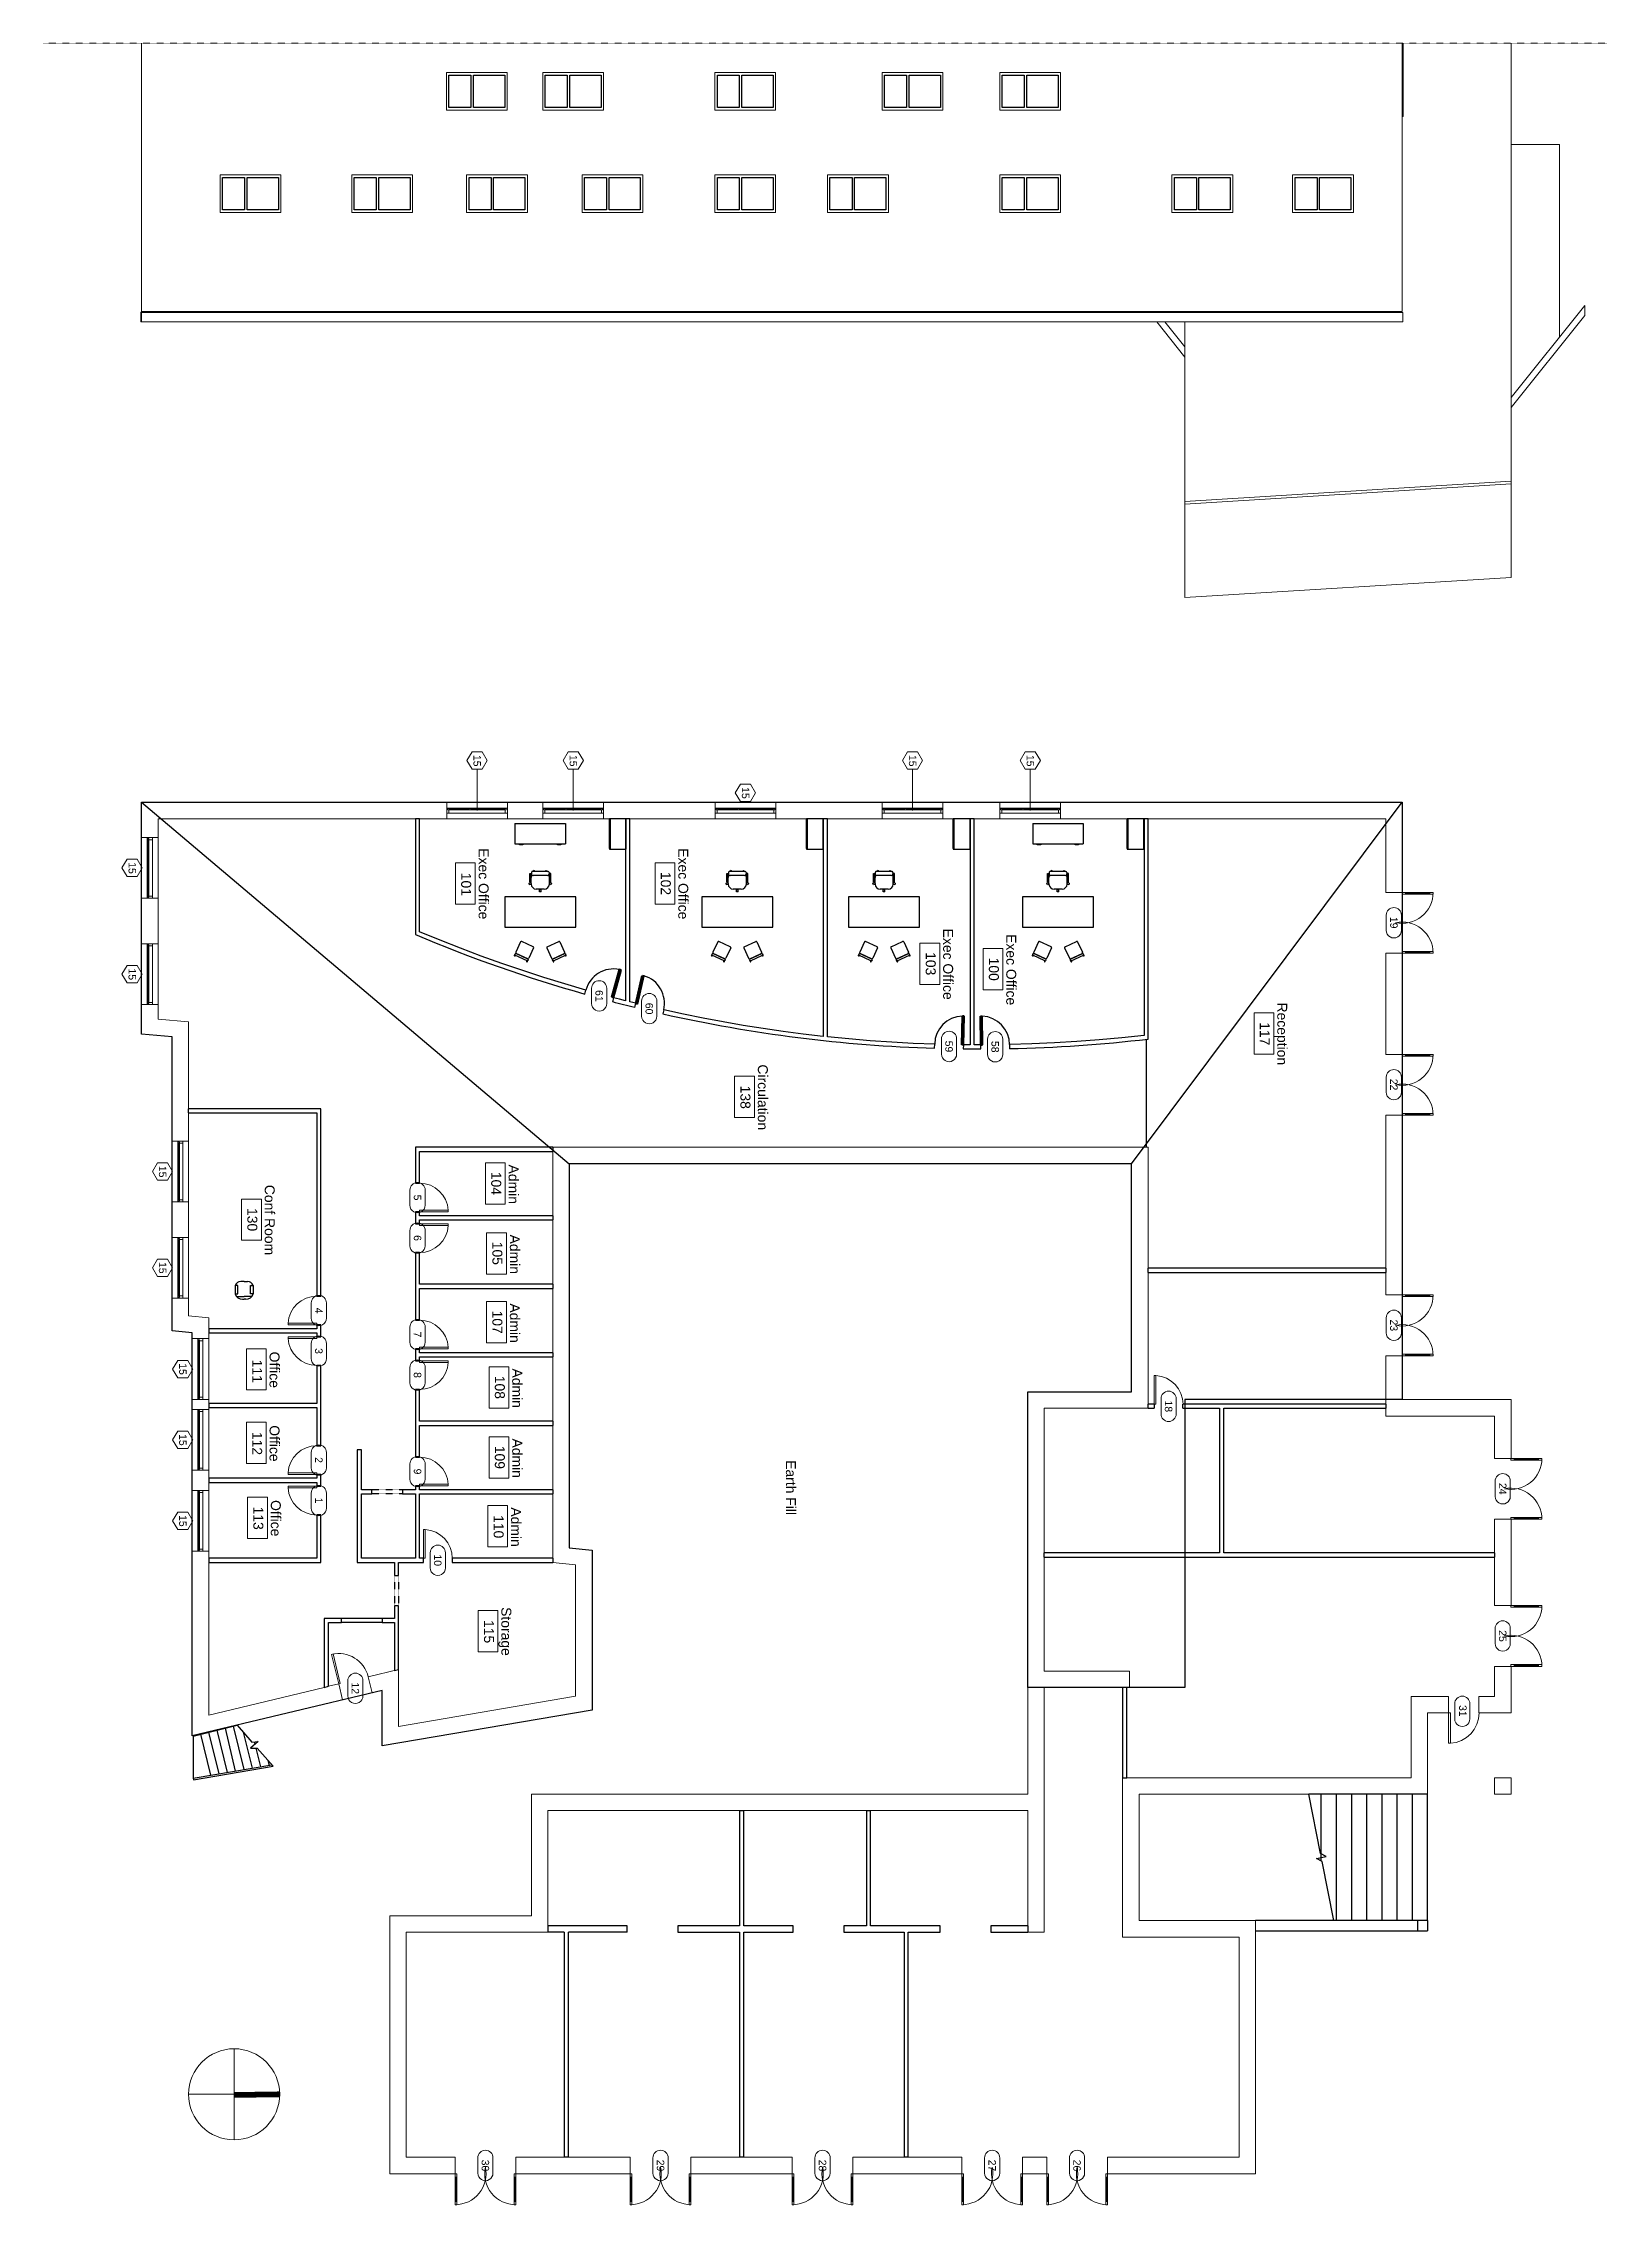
# Model space of a CAD drawing. Header units: inches. Extents: x -4858 to 2593, y -3513 to 2619.
# Drawn here: x -1656 to 197, y 56 to 2619 of the extents above; entities that cross this region are included whole.
import ezdxf

# ---------------------------------------------------------------- set-up
doc = ezdxf.new("R2010")
doc.units = ezdxf.units.IN
doc.header["$MEASUREMENT"] = 0
doc.linetypes.add('Dash 1_16_', pattern=[0.125, 0.0625, -0.0625])
doc.linetypes.add('Overhead', pattern=[0.15625, 0.09375, -0.0625])
for name, color, linetype, lineweight in [('A-AREA', 32, 'Continuous', 30), ('A-AREA-IDEN', 2, 'Continuous', 9), ('A-DOOR', 31, 'Continuous', 30), ('A-DOOR-FRAM', 31, 'Continuous', 13), ('A-DOOR-GLAZ', 31, 'Continuous', 50), ('A-DOOR-IDEN', 31, 'Continuous', 9), ('A-FLOR-HRAL', 11, 'Continuous', 9), ('A-GENM', 13, 'Continuous', 30), ('A-GLAZ', 151, 'Continuous', 30), ('A-GLAZ-IDEN', 152, 'Continuous', 9), ('A-ROOF', 132, 'Continuous', 13), ('A-ROOF-OTLN', 132, 'Continuous', 9), ('A-WALL', 113, 'Continuous', 13), ('C-NORTH', 7, 'Continuous', 13), ('C-TOPO', 7, 'Dash 1_16_', 9), ('I-FURN', 30, 'Continuous', 30), ('I-WALL', 2, 'Continuous', 30), ('L-SITE-WALL', 31, 'Continuous', 30), ('S-STRS', 31, 'Continuous', 30), ('S-STRS-MBND', 31, 'Continuous', 30)]:
    doc.layers.add(name, color=color, linetype=linetype, lineweight=lineweight)
doc.styles.add('Arial_1', font='Arial.ttf', dxfattribs={"height": 8.851796})
doc.styles.add('Arial_2', font='Arial.ttf', dxfattribs={"height": 11.802395})

msp = doc.modelspace()

# ---------------------------------------------------------------- texts
at = {"layer": 'A-AREA-IDEN', "style": 'Arial_2'}
for s, height, p in [('Exec Office', 11.802, (-1139.7, 1664.7)), ('Exec Office', 11.802, (-903.1, 1664.7)), ('101', 11.8, (-1160.4, 1635.7)), ('102', 11.8, (-923.8, 1636.7)), ('Exec Office', 11.802, (-589.2, 1569.4)), ('103', 11.8, (-609.8, 1541.6)), ('Exec Office', 11.802, (-514.4, 1562.9)), ('100', 11.8, (-535, 1535.1)), ('Admin', 11.8, (-1104.2, 1289.7)), ('104', 11.8, (-1124.8, 1281.1)), ('Admin', 11.8, (-1102.7, 1206.7)), ('105', 11.8, (-1123.4, 1198.2)), ('107', 11.8, (-1123.4, 1116.6)), ('Admin', 11.8, (-1102.7, 1125.1)), ('111', 11.8, (-1408.1, 1058.4)), ('Office', 11.8, (-1387.5, 1067.9)), ('108', 11.8, (-1120.5, 1039.3)), ('Admin', 11.8, (-1099.9, 1047.9)), ('Office', 11.8, (-1387.5, 980.6)), ('112', 11.8, (-1408.1, 972.8)), ('109', 11.8, (-1120.5, 956.3)), ('Admin', 11.8, (-1099.9, 964.9)), ('113', 11.8, (-1406.7, 884.2)), ('Office', 11.8, (-1386, 891.9)), ('110', 11.8, (-1121.9, 874.1)), ('Admin', 11.8, (-1101.3, 883.3)), ('115', 11.8, (-1133.4, 749.7)), ('Storage', 11.8, (-1112.8, 765))]:
    msp.add_text(s, height=height, rotation=270, dxfattribs=at).set_placement(p)
at = {"layer": 'A-AREA-IDEN', "insert": (-763.7, 906.7), "char_height": 11.8, "width": 92.592, "attachment_point": 2, "rotation": 270, "line_spacing_factor": 0.938532, "style": 'Arial_2', "bg_fill": 3, "box_fill_scale": 1.25, "bg_fill_color": 0, "bg_fill_transparency": 0}
msp.add_mtext('Earth Fill', dxfattribs=at)
at = {"layer": 'A-DOOR-IDEN', "char_height": 8.85, "attachment_point": 2, "rotation": 270, "line_spacing_factor": 0.938532, "style": 'Arial_1'}
for s, insert, width in [('19', (-50.6, 1576.5), 16.416), ('61', (-992.4, 1489.7), 16.416), ('60', (-933.1, 1474.6), 16.416), ('59', (-577.8, 1429.7), 16.416), ('58', (-523.1, 1429.4), 16.416), ('22', (-50.6, 1384.5), 16.416), ('5', (-1207.7, 1250.6), 8.208), ('6', (-1207.7, 1202.6), 8.208), ('4', (-1324.7, 1116.6), 8.208), ('23', (-50.6, 1099.1), 16.416), ('7', (-1207.7, 1088.2), 8.208), ('3', (-1324.7, 1068.6), 8.208), ('8', (-1207.7, 1040.2), 8.208), ('18', (-317.6, 1003.1), 16.416), ('2', (-1324.7, 939.4), 8.208), ('9', (-1207.7, 925.8), 8.208), ('24', (78.4, 905.4), 16.416), ('1', (-1324.7, 891.4), 8.208), ('10', (-1183.7, 820.6), 16.416), ('25', (78.4, 730.8), 16.416), ('12', (-1281.4, 668.8), 16.416), ('31', (31.2, 642), 16.416), ('30', (-1127.3, 103), 16.416), ('29', (-919.7, 103), 16.416), ('28', (-727.7, 103), 16.416), ('27', (-526.7, 103), 16.416), ('26', (-426.1, 103), 16.416)]:
    msp.add_mtext(s, dxfattribs=dict(at, insert=insert, width=width))
at = {"layer": 'A-GLAZ-IDEN', "char_height": 8.85, "width": 16.416, "attachment_point": 2, "rotation": 270, "line_spacing_factor": 0.938532, "style": 'Arial_1'}
for insert in [(-1137, 1768.5), (-1023, 1768.5), (-620.9, 1768.5), (-481.4, 1768.5), (-818.9, 1730.3), (-1545.8, 1641.3), (-1545.8, 1515.3), (-1509.8, 1281.3), (-1509.8, 1167.3), (-1485.8, 1047.3), (-1485.8, 963.3), (-1485.8, 867.3)]:
    msp.add_mtext('15', dxfattribs=dict(at, insert=insert))

# ---------------------------------------------------------------- blocks, each defined once
blk = doc.blocks.new('Single-Flush - 34_ x 80_-100133-Level 1 New')
at = {"layer": 'A-DOOR', "lineweight": 20}
for p, q in [((15, 2.4), (15, 36.4)), ((17, 36.4), (15, 36.4)), ((17, 2.4), (17, 36.4)), ((17, 2.4), (15, 2.4))]:
    blk.add_line(p, q, dxfattribs=at)
at = {"layer": 'A-DOOR', "lineweight": 9}
blk.add_arc((17, 2.4), 34.1, 93.3657, 180, dxfattribs=at)
blk = doc.blocks.new('Single-Flush - 34_ x 80_-100157-Level 1 New')
at = {"layer": 'A-DOOR', "lineweight": 20}
for p, q in [((15, -2.4), (15, -36.4)), ((17, -2.4), (15, -2.4)), ((17, -2.4), (17, -36.4)), ((17, -36.4), (15, -36.4))]:
    blk.add_line(p, q, dxfattribs=at)
at = {"layer": 'A-DOOR', "lineweight": 9}
blk.add_arc((17, -2.4), 34.1, 180, 266.6343, dxfattribs=at)
blk = doc.blocks.new('Single-Flush Vision - 36_ x 80_-103365-Level 1 New')
at = {"layer": 'A-DOOR', "lineweight": 9}
for p, q in [((16, -9.75), (16, -45.75)), ((18, -9.75), (16, -9.75)), ((18, -9.75), (18, -45.75)), ((18, -45.75), (16, -45.75))]:
    blk.add_line(p, q, dxfattribs=at)
blk.add_arc((18, -9.75), 36, 180, 270, dxfattribs=at)
blk = doc.blocks.new('Opening-Arched - 36_ x 84_-103394-Level 1 New')
at = {"layer": 'A-GENM', "linetype": 'Overhead'}
for p, q in [((-18.3, 2.4), (17.7, 2.4)), ((-18.3, -2.4), (17.7, -2.4))]:
    blk.add_line(p, q, dxfattribs=at)
blk = doc.blocks.new('Double-Glass 1 - 72_ x 84_-106700-Level 1 New')
at = {"layer": 'A-DOOR', "lineweight": 20}
for p, q in [((-36, 42.6), (-36, 46.6)), ((-36, 46.6), (-34, 46.6)), ((-36, 42.6), (-34, 42.6)), ((-34, 42.6), (-34, 46.6)), ((34, 42.6), (34, 46.6)), ((36, 46.6), (34, 46.6)), ((34, 42.6), (36, 42.6)), ((36, 42.6), (36, 46.6)), ((-36, 13.8), (-34, 13.8)), ((-36, 9.8), (-36, 13.8)), ((-36, 9.8), (-34, 9.8)), ((-34, 9.8), (-34, 13.8)), ((36, 13.8), (34, 13.8)), ((34, 9.8), (34, 13.8)), ((36, 9.8), (34, 9.8)), ((36, 9.8), (36, 13.8))]:
    blk.add_line(p, q, dxfattribs=at)
at = {"layer": 'A-DOOR', "lineweight": 9}
for p, q in [((-36, 13.8), (-36, 42.6)), ((-34, 13.8), (-34, 42.6)), ((34, 13.8), (34, 42.6)), ((36, 13.8), (36, 42.6))]:
    blk.add_line(p, q, dxfattribs=at)
for centre, start, end in [((-36, 9.8), 347.9595, 90.0327), ((36, 9.8), 89.9942, 192.0461)]:
    blk.add_arc(centre, 36.8, start, end, dxfattribs=at)
at = {"layer": 'A-DOOR-GLAZ'}
for p, q in [((-35, 42.6), (-35, 13.8)), ((35, 13.8), (35, 42.6))]:
    blk.add_line(p, q, dxfattribs=at)
blk = doc.blocks.new('Golden Proportion - Wood 6_w-135343-Level 1 New')
at = {"layer": 'A-GLAZ', "lineweight": 20}
for p, q in [((-34.8, 3), (-36, 3)), ((-34.8, 1), (-34.8, 3)), ((-32.8, 2.5), (-34.8, 2.5)), ((-34.8, 2.5), (-34.8, 1)), ((-34.8, 1), (-32.8, 1)), ((-33.5, 1), (-34.8, 1)), ((-33.5, -3), (-33.5, 1)), ((-32.8, 1), (-32.8, 2.5)), ((-7.5, 2.5), (-9.5, 2.5)), ((-9.5, 2.5), (-9.5, 1)), ((-9.5, 1), (-7.5, 1)), ((-7.5, 1), (-7.5, 2.5)), ((34.7, 2.5), (32.7, 2.5)), ((32.7, 2.5), (32.7, 1)), ((32.7, 1), (34.7, 1)), ((34.7, 1), (33.5, 1)), ((33.5, 1), (33.5, -3)), ((34.7, 3), (34.7, 1)), ((36, 3), (34.7, 3)), ((34.7, 1), (34.7, 2.5)), ((-36, -3), (-33.5, -3)), ((33.5, -3), (36, -3))]:
    blk.add_line(p, q, dxfattribs=at)
at = {"layer": 'A-GLAZ', "lineweight": 9}
for p, q in [((34.7, 3), (-34.8, 3)), ((-32.8, 2.5), (-9.5, 2.5)), ((-9.5, 1), (-32.8, 1)), ((-7.5, 2.5), (32.7, 2.5)), ((32.7, 1), (-7.5, 1)), ((-33.5, -3), (33.5, -3))]:
    blk.add_line(p, q, dxfattribs=at)
at = {"layer": 'A-GLAZ', "lineweight": 30}
for p, q in [((-9.5, 2), (-32.8, 2)), ((-32.8, 2), (-32.8, 1.5)), ((-32.8, 1.5), (-9.5, 1.5)), ((-9.5, 1.5), (-9.5, 2)), ((32.7, 2), (-7.5, 2)), ((-7.5, 2), (-7.5, 1.5)), ((-7.5, 1.5), (32.7, 1.5)), ((32.7, 1.5), (32.7, 2))]:
    blk.add_line(p, q, dxfattribs=at)
blk = doc.blocks.new('Single-Flush - 34_ x 80_-V1-Level 1 New')
at = {"layer": 'A-DOOR', "color": 10, "lineweight": 50}
for p, q in [((15, -2.4), (15, -36.4)), ((17, -2.4), (15, -2.4)), ((17, -2.4), (17, -36.4)), ((17, -36.4), (15, -36.4))]:
    blk.add_line(p, q, dxfattribs=at)
at = {"layer": 'A-DOOR', "color": 50, "lineweight": 30}
blk.add_arc((17, -2.4), 34.1, 180, 266.6343, dxfattribs=at)
blk = doc.blocks.new('Single-Flush - 34_ x 80_-V2-Level 1 New')
at = {"layer": 'A-DOOR', "color": 10, "lineweight": 50}
for p, q in [((15, 2.4), (15, 36.4)), ((17, 36.4), (15, 36.4)), ((17, 2.4), (17, 36.4)), ((17, 2.4), (15, 2.4))]:
    blk.add_line(p, q, dxfattribs=at)
at = {"layer": 'A-DOOR', "color": 50, "lineweight": 30}
blk.add_arc((17, 2.4), 34.1, 93.3657, 180, dxfattribs=at)
blk = doc.blocks.new('Desk-Executive - Desk-Executive-124460-Level 1 New')
at = {"layer": 'I-FURN', "color": 50}
for p, q in [((-37.1, 18), (-37.1, -18)), ((46.9, 18), (-37.1, 18)), ((46.9, -18), (46.9, 18)), ((-37.1, -18), (46.9, -18))]:
    blk.add_line(p, q, dxfattribs=at)
blk = doc.blocks.new('Chair-Executive - Chair-Executive-124059-Level 1 New')
at = {"layer": 'I-FURN', "color": 50}
for p, q in [((-7.7, 4), (-7.1, 5.9)), ((-7.7, 4), (-5.6, 3.3)), ((-7.1, 5.9), (-5.2, 5.1)), ((-6.9, 2.7), (-6.9, -7.3)), ((-6.9, 2.7), (-5.7, 2.7)), ((-5.7, 2.7), (-5.7, -7.3)), ((-5.6, 3.3), (-5.2, 4.1)), ((-5.2, 5.1), (-5.2, -2.6)), ((0.8, 11.1), (10.3, 11.1)), ((4.6, 14.4), (4.6, 12.1)), ((4.6, 14.4), (6.6, 14.4)), ((4.6, 12.1), (6.6, 12.1)), ((5.3, 12.1), (5.3, 11.1)), ((5.3, 12.1), (5.8, 12.1)), ((5.3, 11.1), (5.8, 11.1)), ((5.8, 12.1), (5.8, 11.1)), ((6.6, 14.4), (6.6, 12.1)), ((16.3, 5.3), (18.2, 5.9)), ((16.3, 5.1), (16.3, -2.6)), ((16.7, 3.3), (16.3, 4.5)), ((18.8, 4), (16.7, 3.3)), ((16.8, 2.7), (16.8, -7.3)), ((18.1, 2.7), (16.8, 2.7)), ((18.1, 2.7), (18.1, -7.3)), ((18.2, 5.9), (18.8, 4)), ((-6.9, -7.3), (-5.7, -7.3)), ((-4.9, -8.7), (-4.9, -7)), ((-3.9, -9.7), (15, -9.7)), ((-1.6, -10.9), (-3.3, -9.7)), ((-2.9, -5), (14, -5)), ((-0.8, -9.7), (-1.6, -10.9)), ((11.9, -9.7), (12.7, -10.9)), ((12.7, -10.9), (14.3, -9.7)), ((16, -8.7), (16, -7)), ((18.1, -7.3), (16.8, -7.3))]:
    blk.add_line(p, q, dxfattribs=at)
for centre, radius, start, end in [((0.8, 5.1), 6, 90, 180), ((10.3, 5.1), 6, 0, 90), ((1.8, -2.6), 7, 180, 206.1658), ((-2.9, -7), 2, 90, 180), ((-3.9, -8.7), 0.993, 180, 270), ((14, -7), 2, 0, 90), ((15, -8.7), 0.993, 270, 0), ((9.3, -2.6), 7, 333.8316, 0)]:
    blk.add_arc(centre, radius, start, end, dxfattribs=at)
blk = doc.blocks.new('Chair-Breuer - Chair-Breuer-124905-Level 1 New')
at = {"layer": 'I-FURN', "color": 50}
for p, q in [((-8.5, 8.5), (-8.5, -5)), ((-7.5, 9.5), (7.5, 9.5)), ((8.5, 8.5), (8.5, -5)), ((-8.5, -6.9), (-8.5, -8.2)), ((-8, -6.4), (8, -6.4)), ((-8, -8.7), (8, -8.7)), ((-7.5, -6), (7.5, -6)), ((8.5, -6.9), (8.5, -8.2))]:
    blk.add_line(p, q, dxfattribs=at)
for centre, radius, start, end in [((-7.5, 8.5), 1, 90, 180), ((7.5, 8.5), 1, 0, 90), ((-8, -9.1), 0.593, 360, 180), ((-8, -9.1), 0.593, 180, 360), ((-7.5, -5), 1, 180, 270), ((-8, -6.9), 0.5, 90, 180), ((-8, -8.2), 0.5, 180, 270), ((8, -9.1), 0.593, 360, 180), ((8, -9.1), 0.593, 180, 360), ((7.5, -5), 1, 270, 360), ((8, -6.9), 0.5, 0, 90), ((8, -8.2), 0.5, 270, 0)]:
    blk.add_arc(centre, radius, start, end, dxfattribs=at)
blk = doc.blocks.new('Chair-Breuer - Chair-Breuer-125046-Level 1 New')
at = {"layer": 'I-FURN', "color": 50}
for p, q in [((-8.5, 6.9), (-8.5, 8.2)), ((-8.5, -8.5), (-8.5, 5)), ((-8, 8.7), (8, 8.7)), ((-8, 6.4), (8, 6.4)), ((-7.5, 6), (7.5, 6)), ((8.5, 6.9), (8.5, 8.2)), ((8.5, -8.5), (8.5, 5)), ((-7.5, -9.5), (7.5, -9.5))]:
    blk.add_line(p, q, dxfattribs=at)
for centre, radius, start, end in [((-8, 9.1), 0.593, 0, 180), ((-8, 9.1), 0.593, 180, 0), ((-8, 8.2), 0.5, 90, 180), ((-8, 6.9), 0.5, 180, 270), ((-7.5, 5), 1, 90, 180), ((8, 9.1), 0.593, 0, 180), ((8, 9.1), 0.593, 180, 0), ((7.5, 5), 1, 0, 90), ((8, 8.2), 0.5, 360, 90), ((8, 6.9), 0.5, 270, 360), ((-7.5, -8.5), 1, 180, 270), ((7.5, -8.5), 1, 270, 360)]:
    blk.add_arc(centre, radius, start, end, dxfattribs=at)
blk = doc.blocks.new('Cabinet File - Lateral 4 Drawer - 36_ x 20_ x 48_-125858-Level 1 New')
at = {"layer": 'I-FURN', "color": 50}
for p, q in [((-25.1, -26.8), (-25.1, -46.8)), ((10.9, -26.8), (-25.1, -26.8)), ((-25.1, -46.8), (10.9, -46.8)), ((-24.3, -46), (10.2, -46)), ((-24.3, -46.8), (-24.3, -46)), ((10.2, -46.8), (-24.3, -46.8)), ((10.2, -46), (10.2, -46.8)), ((10.9, -46.8), (10.9, -26.8))]:
    blk.add_line(p, q, dxfattribs=at)
blk = doc.blocks.new('Credenza - 60_ x 24_-125565-Level 1 New')
at = {"layer": 'I-FURN', "color": 50}
for p, q in [((-27.7, 12.2), (-27.7, -11.8)), ((-27.7, 12.2), (32.3, 12.2)), ((32.3, 12.2), (32.3, -11.8)), ((-27.7, -11.8), (32.3, -11.8)), ((-22.2, -12.1), (-21.9, -12.1)), ((-22.2, -13.1), (-22.2, -12.1)), ((-18.2, -13.1), (-22.2, -13.1)), ((-21.9, -12.1), (-21.9, -12.8)), ((-21.9, -12.8), (-18.4, -12.8)), ((-18.4, -12.1), (-18.2, -12.1)), ((-18.4, -12.8), (-18.4, -12.1)), ((-18.2, -12.1), (-18.2, -13.1)), ((22.8, -12.1), (23.1, -12.1)), ((22.8, -13.1), (22.8, -12.1)), ((26.8, -13.1), (22.8, -13.1)), ((23.1, -12.1), (23.1, -12.8)), ((23.1, -12.8), (26.6, -12.8)), ((26.6, -12.1), (26.8, -12.1)), ((26.6, -12.8), (26.6, -12.1)), ((26.8, -12.1), (26.8, -13.1))]:
    blk.add_line(p, q, dxfattribs=at)
blk = doc.blocks.new('OfficeChair - OfficeChair-132399-Level 1 New')
at = {"layer": 'I-FURN', "color": 50}
for p, q in [((-10.6, -5.7), (-10.6, 4.3)), ((-10.6, 4.3), (-7.5, 4.3)), ((-9, 7.3), (0, 7.3)), ((-7.5, 4.3), (-7.5, -5.9)), ((-2, 10.6), (0, 10.6)), ((2, 10.6), (0, 10.6)), ((9, 7.3), (0, 7.3)), ((10.6, 4.3), (7.5, 4.3)), ((7.5, 4.3), (7.5, -5.9)), ((10.6, -5.7), (10.6, 4.3)), ((-7.5, -5.9), (-10.6, -5.9)), ((0, -10.4), (-4, -10.4)), ((0, -10.4), (4, -10.4)), ((7.5, -5.9), (10.6, -5.9))]:
    blk.add_line(p, q, dxfattribs=at)
for centre, radius, start, end in [((-2, 1.6), 9, 90, 162.9101), ((2, 1.6), 9, 17.0899, 90), ((-4, -3.4), 7, 199.3988, 270), ((4, -3.4), 7, 270, 340.6012)]:
    blk.add_arc(centre, radius, start, end, dxfattribs=at)
blk = doc.blocks.new('Golden Proportion - Wood 6_w-V3-Level 1 New')
at = {"layer": 'A-GLAZ', "lineweight": 20}
for p, q in [((-34.8, 3), (-36, 3)), ((-36, 3), (-36, -3)), ((-34.8, 1), (-34.8, 3)), ((-32.8, 2.5), (-34.8, 2.5)), ((-34.8, 2.5), (-34.8, 1)), ((-34.8, 1), (-32.8, 1)), ((-33.5, 1), (-34.8, 1)), ((-33.5, -3), (-33.5, 1)), ((-32.8, 1), (-32.8, 2.5)), ((-7.5, 2.5), (-9.5, 2.5)), ((-9.5, 2.5), (-9.5, 1)), ((-9.5, 1), (-7.5, 1)), ((-7.5, 1), (-7.5, 2.5)), ((34.7, 2.5), (32.7, 2.5)), ((32.7, 2.5), (32.7, 1)), ((32.7, 1), (34.7, 1)), ((34.7, 1), (33.5, 1)), ((33.5, 1), (33.5, -3)), ((34.7, 3), (34.7, 1)), ((36, 3), (34.7, 3)), ((34.7, 1), (34.7, 2.5)), ((36, -3), (36, 3)), ((-36, -3), (-33.5, -3)), ((33.5, -3), (36, -3))]:
    blk.add_line(p, q, dxfattribs=at)
at = {"layer": 'A-GLAZ', "lineweight": 9}
for p, q in [((34.7, 3), (-34.8, 3)), ((-32.8, 2.5), (-9.5, 2.5)), ((-9.5, 1), (-32.8, 1)), ((-7.5, 2.5), (32.7, 2.5)), ((32.7, 1), (-7.5, 1)), ((-33.5, -3), (33.5, -3))]:
    blk.add_line(p, q, dxfattribs=at)
at = {"layer": 'A-GLAZ', "lineweight": 30}
for p, q in [((-9.5, 2), (-32.8, 2)), ((-32.8, 2), (-32.8, 1.5)), ((-32.8, 1.5), (-9.5, 1.5)), ((-9.5, 1.5), (-9.5, 2)), ((32.7, 2), (-7.5, 2)), ((-7.5, 2), (-7.5, 1.5)), ((-7.5, 1.5), (32.7, 1.5)), ((32.7, 1.5), (32.7, 2))]:
    blk.add_line(p, q, dxfattribs=at)
blk = doc.blocks.new('Opening-Arched - 48_ x 84_-104209-Level 1 New')
at = {"layer": 'A-GENM', "color": 50, "lineweight": 30}
for p, q in [((-24.3, 2.4), (23.7, 2.4)), ((-24.3, -2.4), (23.7, -2.4))]:
    blk.add_line(p, q, dxfattribs=at)
blk = doc.blocks.new('Door Tag - Door Tag-41184-Level 1 New')
at = {"layer": 'A-DOOR-IDEN'}
for p, q in [((-0.09375, 0.09375), (0.09375, 0.09375)), ((-0.09375, -0.09375), (0.09375, -0.09375))]:
    blk.add_line(p, q, dxfattribs=at)
for centre, start, end in [((-0.09375, 0), 90, 270), ((0.09375, 0), 270, 90)]:
    blk.add_arc(centre, 0.09375, start, end, dxfattribs=at)
blk = doc.blocks.new('Window Tag - Window Tag-41068-Level 1 New')
at = {"layer": 'A-GLAZ-IDEN'}
for p, q in [((0, 0.125), (-0.107, 0.062)), ((-0.107, 0.062), (-0.107, -0.062)), ((0, 0.125), (0.107, 0.062)), ((0.107, 0.062), (0.107, -0.062)), ((-0.107, -0.062), (0, -0.125)), ((0, -0.125), (0.107, -0.062))]:
    blk.add_line(p, q, dxfattribs=at)
blk = doc.blocks.new('Town Hall Room Tag - Town Hall Room Tag-137634-Level 1 New')
at = {"layer": 'A-AREA-IDEN'}
for p, q in [((-0.282, -0.124), (-0.282, 0.12)), ((-0.282, 0.12), (0.228, 0.12)), ((0.228, 0.12), (0.228, -0.124)), ((0.228, -0.124), (-0.282, -0.124))]:
    blk.add_line(p, q, dxfattribs=at)
blk = doc.blocks.new('Double-Glass 1 - 72_ x 84_-106700-West')
at = {"layer": 'A-DOOR-FRAM', "color": 8}
for p in [(-673.9, 0), (-672.9, 87)]:
    blk.add_line(p, (-673.9, 87), dxfattribs=at)

# ---------------------------------------------------------------- linework, layer by layer
at = {"layer": 'A-AREA'}
for p, q in [((-1539.1, 1719.2), (-1032.3, 1290.7)), ((-348.7, 1438.2), (-348.7, 1310.2))]:
    msp.add_line(p, q, dxfattribs=at)
at = {"layer": 'A-AREA-IDEN'}
for p, q in [((-616.7, 1503.3), (-616.7, 1552.2)), ((-616.7, 1552.2), (-593.3, 1552.2)), ((-593.3, 1552.2), (-593.3, 1503.3)), ((-593.3, 1503.3), (-616.7, 1503.3)), ((-1131.7, 1242.8), (-1131.7, 1291.8)), ((-1131.7, 1291.8), (-1108.2, 1291.8)), ((-1108.2, 1291.8), (-1108.2, 1242.8)), ((-1420.7, 1199.9), (-1420.7, 1248.8)), ((-1420.7, 1248.8), (-1397.2, 1248.8)), ((-1397.2, 1248.8), (-1397.2, 1199.9)), ((-1108.2, 1242.8), (-1131.7, 1242.8)), ((-1130.3, 1159.8), (-1130.3, 1208.8)), ((-1130.3, 1208.8), (-1106.8, 1208.8)), ((-1106.8, 1208.8), (-1106.8, 1159.8)), ((-1397.2, 1199.9), (-1420.7, 1199.9)), ((-1106.8, 1159.8), (-1130.3, 1159.8)), ((-1130.3, 1078.3), (-1130.3, 1127.2)), ((-1130.3, 1127.2), (-1106.8, 1127.2)), ((-1106.8, 1127.2), (-1106.8, 1078.3)), ((-1106.8, 1078.3), (-1130.3, 1078.3)), ((-1415, 1022.5), (-1415, 1071.4)), ((-1415, 1071.4), (-1391.5, 1071.4)), ((-1391.5, 1071.4), (-1391.5, 1022.5)), ((-1127.4, 1001), (-1127.4, 1049.9)), ((-1127.4, 1049.9), (-1103.9, 1049.9)), ((-1103.9, 1049.9), (-1103.9, 1001)), ((-1391.5, 1022.5), (-1415, 1022.5)), ((-1103.9, 1001), (-1127.4, 1001)), ((-1415, 935.2), (-1415, 984.1)), ((-1415, 984.1), (-1391.5, 984.1)), ((-1391.5, 984.1), (-1391.5, 935.2)), ((-1127.4, 918), (-1127.4, 967)), ((-1127.4, 967), (-1103.9, 967)), ((-1103.9, 967), (-1103.9, 918)), ((-1391.5, 935.2), (-1415, 935.2)), ((-1103.9, 918), (-1127.4, 918)), ((-1413.6, 846.5), (-1413.6, 895.4)), ((-1413.6, 895.4), (-1390.1, 895.4)), ((-1390.1, 895.4), (-1390.1, 846.5)), ((-1128.8, 836.5), (-1128.8, 885.4)), ((-1128.8, 885.4), (-1105.4, 885.4)), ((-1105.4, 885.4), (-1105.4, 836.5)), ((-1390.1, 846.5), (-1413.6, 846.5)), ((-1105.4, 836.5), (-1128.8, 836.5)), ((-1140.3, 712), (-1140.3, 760.9)), ((-1140.3, 760.9), (-1116.8, 760.9)), ((-1116.8, 760.9), (-1116.8, 712)), ((-1116.8, 712), (-1140.3, 712))]:
    msp.add_line(p, q, dxfattribs=at)
at = {"layer": 'A-FLOR-HRAL'}
for p, q in [((-1478.2, 562.2), (-1384.8, 578.1)), ((-1477.8, 560.2), (-1383.2, 576.3)), ((-1384.8, 578.1), (-1383.2, 576.3)), ((-1478.2, 562.2), (-1477.8, 560.2))]:
    msp.add_line(p, q, dxfattribs=at)
at = {"layer": 'A-GLAZ'}
for points in [[(-1148.9, 2543), (-1174.9, 2543), (-1174.9, 2581.4), (-1148.9, 2581.4)], [(-1108.7, 2543), (-1145.9, 2543), (-1145.9, 2581.4), (-1108.7, 2581.4)], [(-1034.7, 2543), (-1060.7, 2543), (-1060.7, 2581.4), (-1034.7, 2581.4)], [(-994.6, 2543), (-1031.7, 2543), (-1031.7, 2581.4), (-994.6, 2581.4)], [(-830.8, 2543), (-856.8, 2543), (-856.8, 2581.4), (-830.8, 2581.4)], [(-790.7, 2543), (-827.8, 2543), (-827.8, 2581.4), (-790.7, 2581.4)], [(-632.6, 2543), (-658.6, 2543), (-658.6, 2581.4), (-632.6, 2581.4)], [(-592.5, 2543), (-629.6, 2543), (-629.6, 2581.4), (-592.5, 2581.4)], [(-493.1, 2543), (-519.1, 2543), (-519.1, 2581.4), (-493.1, 2581.4)], [(-453, 2543), (-490.1, 2543), (-490.1, 2581.4), (-453, 2581.4)], [(-1417.2, 2421.6), (-1443.3, 2421.6), (-1443.3, 2460), (-1417.2, 2460)], [(-1377.1, 2421.6), (-1414.2, 2421.6), (-1414.2, 2460), (-1377.1, 2460)], [(-1261.1, 2421.6), (-1287.1, 2421.6), (-1287.1, 2460), (-1261.1, 2460)], [(-1221, 2421.6), (-1258.1, 2421.6), (-1258.1, 2460), (-1221, 2460)], [(-1125, 2421.6), (-1151, 2421.6), (-1151, 2460), (-1125, 2460)], [(-1084.9, 2421.6), (-1122, 2421.6), (-1122, 2460), (-1084.9, 2460)], [(-988.2, 2421.6), (-1014.2, 2421.6), (-1014.2, 2460), (-988.2, 2460)], [(-948.1, 2421.6), (-985.2, 2421.6), (-985.2, 2460), (-948.1, 2460)], [(-830.8, 2421.6), (-856.8, 2421.6), (-856.8, 2460), (-830.8, 2460)], [(-790.7, 2421.6), (-827.8, 2421.6), (-827.8, 2460), (-790.7, 2460)], [(-697.2, 2421.6), (-723.3, 2421.6), (-723.3, 2460), (-697.2, 2460)], [(-657.1, 2421.6), (-694.2, 2421.6), (-694.2, 2460), (-657.1, 2460)], [(-493.1, 2421.6), (-519.1, 2421.6), (-519.1, 2460), (-493.1, 2460)], [(-453, 2421.6), (-490.1, 2421.6), (-490.1, 2460), (-453, 2460)], [(-289.1, 2421.6), (-315.1, 2421.6), (-315.1, 2460), (-289.1, 2460)], [(-249, 2421.6), (-286.1, 2421.6), (-286.1, 2460), (-249, 2460)], [(-146, 2421.6), (-172, 2421.6), (-172, 2460), (-146, 2460)], [(-105.9, 2421.6), (-143, 2421.6), (-143, 2460), (-105.9, 2460)]]:
    msp.add_lwpolyline(points, close=True, dxfattribs=at)
at = {"layer": 'A-GLAZ-IDEN'}
for p, q in [((-1141.6, 1709.4), (-1141.6, 1758.3)), ((-1027.6, 1709.4), (-1027.6, 1758.3)), ((-625.5, 1709.4), (-625.5, 1758.3)), ((-486, 1709.4), (-486, 1758.3))]:
    msp.add_line(p, q, dxfattribs=at)
at = {"layer": 'A-ROOF'}
for p, q in [((171.3, 2308.3), (83.9, 2199.1)), ((171.3, 2296.4), (171.3, 2308.3)), ((-335.9, 2288.7), (-302.8, 2247.1)), ((-302.8, 2259.1), (-326.3, 2288.7)), ((83.9, 2187.1), (171.3, 2296.4)), ((83.8, 2099.9), (-302.8, 2075.8)), ((-302.6, 2072.8), (84, 2096.9)), ((84, 1985.8), (-302.8, 1961.9))]:
    msp.add_line(p, q, dxfattribs=at)
at = {"layer": 'A-ROOF-OTLN'}
for p, q in [((-1539.1, 2300.2), (-1539.9, 2300.2)), ((-1539.9, 2300.2), (-1539.9, 2289)), ((-1539.9, 2289), (-1539.1, 2289)), ((-1539.1, 2300.4), (-1539.2, 2300.4)), ((-1539.2, 2300.4), (-1539.2, 2300.2)), ((-1539.1, 2300.4), (-1539.2, 2300.4)), ((-1539.1, 2300), (-44.5, 2300)), ((-44.5, 2288.7), (-1539.1, 2288.7)), ((-44.5, 2300), (-44.5, 2288.7))]:
    msp.add_line(p, q, dxfattribs=at)
at = {"layer": 'A-WALL'}
for p, q in [((-1539.1, 2288.7), (-1539.1, 2619.2)), ((-45.2, 2301.2), (-45.2, 2619.2)), ((83.8, 2619.2), (84, 1985.8)), ((83.8, 2499.1), (141.2, 2499.1)), ((141.2, 2499.1), (141.2, 2270.7)), ((-1539.1, 2301.2), (-45.2, 2301.2)), ((-302.8, 1961.9), (-302.8, 2288.7)), ((-45.2, 1719.2), (-1539.1, 1719.2)), ((-1539.1, 1719.2), (-1539.1, 1444.3)), ((-1177.6, 1699.7), (-1177.6, 1719.2)), ((-1105.6, 1719.2), (-1105.6, 1699.7)), ((-1063.6, 1699.7), (-1063.6, 1719.2)), ((-991.6, 1719.2), (-991.6, 1699.7)), ((-859.5, 1699.7), (-859.5, 1719.2)), ((-787.5, 1719.2), (-787.5, 1699.7)), ((-661.5, 1699.7), (-661.5, 1719.2)), ((-589.5, 1719.2), (-589.5, 1699.7)), ((-522, 1699.7), (-522, 1719.2)), ((-450, 1719.2), (-450, 1699.7)), ((-45.2, 1612.4), (-45.2, 1719.2)), ((-1519.6, 1462.2), (-1519.6, 1699.7)), ((-1519.6, 1699.7), (-64.7, 1699.7)), ((-64.7, 1699.7), (-64.7, 1612.4)), ((-1539.1, 1677.4), (-1519.6, 1677.4)), ((-1519.6, 1605.4), (-1539.1, 1605.4)), ((-64.7, 1612.4), (-45.2, 1612.4)), ((-1539.1, 1551.4), (-1519.6, 1551.4)), ((-45.2, 1540.4), (-64.7, 1540.4)), ((-64.7, 1540.4), (-64.7, 1420.4)), ((-45.2, 1420.4), (-45.2, 1540.4)), ((-1519.6, 1479.4), (-1539.1, 1479.4)), ((-1483.6, 1459), (-1519.6, 1462.2)), ((-1539.1, 1444.3), (-1503.1, 1441.1)), ((-1503.1, 1441.1), (-1503.1, 1092.4)), ((-1483.6, 1110.2), (-1483.6, 1459)), ((-64.7, 1420.4), (-45.2, 1420.4)), ((-45.2, 1348.4), (-64.7, 1348.4)), ((-64.7, 1348.4), (-64.7, 1135.1)), ((-45.2, 1135.1), (-45.2, 1348.4)), ((-1503.1, 1317.4), (-1483.6, 1317.4)), ((-1051.8, 1310.2), (-1051.8, 818.1)), ((-346.3, 1310.2), (-1051.8, 1310.2)), ((-346.3, 1000.7), (-346.3, 1310.2)), ((-1032.3, 835.5), (-1032.3, 1290.7)), ((-1032.3, 1290.7), (-365.8, 1290.7)), ((-365.8, 1290.7), (-365.8, 1020.2)), ((-1483.6, 1245.4), (-1503.1, 1245.4)), ((-1503.1, 1203.4), (-1483.6, 1203.4)), ((-1483.6, 1131.4), (-1503.1, 1131.4)), ((-64.7, 1135.1), (-45.2, 1135.1)), ((-1459.6, 1108.1), (-1483.6, 1110.2)), ((-1459.6, 637), (-1459.6, 1108.1)), ((-1503.1, 1092.4), (-1479.1, 1090.3)), ((-1479.1, 1090.3), (-1479.1, 612.3)), ((-1479.1, 1083.3), (-1459.6, 1083.3)), ((-45.2, 1063.1), (-64.7, 1063.1)), ((-64.7, 1063.1), (-64.7, 991.6)), ((-45.2, 1011.1), (-45.2, 1063.1)), ((-1459.6, 1011.3), (-1479.1, 1011.3)), ((-365.8, 1020.2), (-488.8, 1020.2)), ((-488.8, 1020.2), (-488.8, 543.3)), ((-469.3, 1000.7), (-346.3, 1000.7)), ((-469.3, 689.1), (-469.3, 1000.7)), ((83.8, 1011.1), (-45.2, 1011.1)), ((83.8, 941.3), (83.8, 1011.1)), ((-1479.1, 999.3), (-1459.6, 999.3)), ((-64.7, 991.6), (64.3, 991.6)), ((64.3, 991.6), (64.3, 941.3)), ((-1459.6, 927.3), (-1479.1, 927.3)), ((64.3, 941.3), (83.8, 941.3)), ((-1479.1, 903.3), (-1459.6, 903.3)), ((83.8, 869.3), (64.3, 869.3)), ((64.3, 869.3), (64.3, 766.8)), ((83.8, 766.8), (83.8, 869.3)), ((-1459.6, 831.3), (-1479.1, 831.3)), ((-1005.3, 832.5), (-1032.3, 835.5)), ((-1005.3, 643), (-1005.3, 832.5)), ((-1051.8, 818.1), (-1024.8, 815.1)), ((-1024.8, 815.1), (-1024.8, 659.5)), ((64.3, 766.8), (83.8, 766.8)), ((83.8, 694.8), (64.3, 694.8)), ((64.3, 694.8), (64.3, 659.1)), ((83.8, 639.6), (83.8, 694.8)), ((-1322.6, 669.9), (-1459.6, 637)), ((-1305.6, 674), (-1317.7, 671.1)), ((-1301, 655.1), (-1305.6, 674)), ((-1234.6, 691), (-1270.5, 682.4)), ((-1270.5, 682.4), (-1266, 663.5)), ((-1234.6, 623.6), (-1234.6, 691)), ((-368.5, 689.1), (-469.3, 689.1)), ((-469.3, 379.5), (-469.3, 669.6)), ((-469.3, 669.6), (-368.5, 669.6)), ((-368.5, 669.6), (-368.5, 689.1)), ((-1479.1, 612.3), (-1301, 655.1)), ((-1266, 663.5), (-1254.1, 666.3)), ((-1254.1, 666.3), (-1254.1, 600.5)), ((-1254.1, 600.5), (-1005.3, 643)), ((-1024.8, 659.5), (-1234.6, 623.6)), ((-34.5, 659.1), (-34.5, 562.8)), ((9.8, 659.1), (-34.5, 659.1)), ((9.8, 639.6), (9.8, 659.1)), ((64.3, 659.1), (45.8, 659.1)), ((45.8, 639.6), (45.8, 659.1)), ((-15, 639.6), (11.8, 639.6)), ((-15, 543.3), (-15, 639.6)), ((45.8, 639.6), (83.8, 639.6)), ((-1077.1, 543.3), (-1077.1, 399)), ((-488.8, 543.3), (-1077.1, 543.3)), ((-376.5, 562.8), (-376.5, 373.8)), ((-34.5, 562.8), (-376.5, 562.8)), ((-357, 393.3), (-357, 543.3)), ((-357, 543.3), (-15, 543.3)), ((-1057.6, 379.5), (-1057.6, 523.8)), ((-1057.6, 523.8), (-488.8, 523.8)), ((-488.8, 523.8), (-488.8, 379.5)), ((-1077.1, 399), (-1245.1, 399)), ((-1245.1, 399), (-1245.1, 93.2)), ((-219, 393.3), (-357, 393.3)), ((-219, 93.2), (-219, 393.3)), ((-1225.6, 379.5), (-1057.6, 379.5)), ((-1225.6, 112.7), (-1225.6, 379.5)), ((-488.8, 379.5), (-469.3, 379.5)), ((-376.5, 373.8), (-238.5, 373.8)), ((-238.5, 373.8), (-238.5, 112.7)), ((-1167.7, 112.7), (-1225.6, 112.7)), ((-1167.7, 93.2), (-1167.7, 112.7)), ((-960.1, 112.7), (-1095.7, 112.7)), ((-1095.7, 112.7), (-1095.7, 93.2)), ((-960.1, 93.2), (-960.1, 112.7)), ((-768.1, 112.7), (-888.1, 112.7)), ((-888.1, 112.7), (-888.1, 93.2)), ((-768.1, 93.2), (-768.1, 112.7)), ((-567.1, 112.7), (-696.1, 112.7)), ((-696.1, 112.7), (-696.1, 93.2)), ((-567.1, 93.2), (-567.1, 112.7)), ((-466.5, 112.7), (-495.1, 112.7)), ((-495.1, 112.7), (-495.1, 93.2)), ((-466.5, 93.2), (-466.5, 112.7)), ((-238.5, 112.7), (-394.5, 112.7)), ((-394.5, 112.7), (-394.5, 93.2)), ((-1245.1, 93.2), (-1167.7, 93.2)), ((-1095.7, 93.2), (-960.1, 93.2)), ((-888.1, 93.2), (-768.1, 93.2)), ((-696.1, 93.2), (-567.1, 93.2)), ((-495.1, 93.2), (-466.5, 93.2)), ((-394.5, 93.2), (-219, 93.2))]:
    msp.add_line(p, q, dxfattribs=at)
for points in [[(-1105.8, 2540), (-1177.9, 2540), (-1177.9, 2584.4), (-1105.8, 2584.4)], [(-991.6, 2540), (-1063.7, 2540), (-1063.7, 2584.4), (-991.6, 2584.4)], [(-787.7, 2540), (-859.8, 2540), (-859.8, 2584.4), (-787.7, 2584.4)], [(-589.5, 2540), (-661.6, 2540), (-661.6, 2584.4), (-589.5, 2584.4)], [(-450, 2540), (-522.1, 2540), (-522.1, 2584.4), (-450, 2584.4)], [(-1374.1, 2418.6), (-1446.2, 2418.6), (-1446.2, 2463), (-1374.1, 2463)], [(-1218, 2418.6), (-1290.1, 2418.6), (-1290.1, 2463), (-1218, 2463)], [(-1081.9, 2418.6), (-1154, 2418.6), (-1154, 2463), (-1081.9, 2463)], [(-945.1, 2418.6), (-1017.2, 2418.6), (-1017.2, 2463), (-945.1, 2463)], [(-787.7, 2418.6), (-859.8, 2418.6), (-859.8, 2463), (-787.7, 2463)], [(-654.1, 2418.6), (-726.2, 2418.6), (-726.2, 2463), (-654.1, 2463)], [(-450, 2418.6), (-522.1, 2418.6), (-522.1, 2463), (-450, 2463)], [(-246, 2418.6), (-318.1, 2418.6), (-318.1, 2463), (-246, 2463)], [(-102.9, 2418.6), (-175, 2418.6), (-175, 2463), (-102.9, 2463)], [(64.3, 562.8), (64.3, 543.3), (83.8, 543.3), (83.8, 562.8)]]:
    msp.add_lwpolyline(points, close=True, dxfattribs=at)
at = {"layer": 'C-NORTH'}
for p, q in [((-1429.5, 241.4), (-1429.5, 133.4)), ((-1483.5, 187.4), (-1429.5, 187.4))]:
    msp.add_line(p, q, dxfattribs=at)
at = {"layer": 'C-NORTH', "const_width": 6.75}
msp.add_lwpolyline([(-1429.5, 186.6), (-1375.5, 187.4)], dxfattribs=at)
at = {"layer": 'C-NORTH'}
msp.add_circle((-1429.5, 187.4), 54, dxfattribs=at)
at = {"layer": 'C-TOPO'}
msp.add_line((197.3, 2619.2), (-1655.7, 2619.2), dxfattribs=at)
at = {"layer": 'I-WALL'}
for p, q in [((-1214.5, 1699.7), (-1214.5, 1562.4)), ((-1209.7, 1699.7), (-1214.5, 1699.7)), ((-1209.7, 1565.6), (-1209.7, 1699.7)), ((-965.6, 1699.7), (-965.6, 1483.9)), ((-960.7, 1699.7), (-965.6, 1699.7)), ((-960.7, 1482.6), (-960.7, 1699.7)), ((-731.3, 1699.7), (-731.3, 1441.7)), ((-726.4, 1699.7), (-731.3, 1699.7)), ((-726.4, 1441.2), (-726.4, 1699.7)), ((-557.3, 1699.7), (-557.3, 1431.7)), ((-552.4, 1699.7), (-557.3, 1699.7)), ((-552.4, 1431.6), (-552.4, 1699.7)), ((-351.1, 1699.7), (-351.1, 1442.8)), ((-346.3, 1699.7), (-351.1, 1699.7)), ((-346.3, 1438.4), (-346.3, 1699.7)), ((-1013.9, 1491.8), (-1012.6, 1496.5)), ((-979.8, 1487.5), (-981.1, 1482.8)), ((-954.6, 1476.1), (-953.5, 1480.9)), ((-920.4, 1473.1), (-921.5, 1468.3)), ((-701, 1438.7), (-726.4, 1441.2)), ((-675.6, 1436.5), (-701, 1438.7)), ((-650.1, 1434.8), (-675.6, 1436.5)), ((-430.7, 1435.5), (-457.3, 1433.9)), ((-404.1, 1437.5), (-430.7, 1435.5)), ((-377.6, 1440), (-404.1, 1437.5)), ((-351.1, 1442.8), (-377.6, 1440)), ((-624.7, 1433.4), (-650.1, 1434.8)), ((-599.2, 1432.5), (-624.7, 1433.4)), ((-599.3, 1427.6), (-599.2, 1432.5)), ((-565.2, 1431.7), (-565.3, 1426.9)), ((-544.4, 1426.8), (-544.5, 1431.6)), ((-483.9, 1432.8), (-510.5, 1432)), ((-510.5, 1432), (-510.4, 1427.1)), ((-457.3, 1433.9), (-483.9, 1432.8)), ((-1326.7, 1355.8), (-1483.6, 1355.8)), ((-1483.6, 1350.9), (-1483.6, 1355.8)), ((-1483.6, 1350.9), (-1331.6, 1350.9)), ((-1331.6, 1350.9), (-1331.6, 1133.6)), ((-1326.7, 1133.6), (-1326.7, 1355.8)), ((-1214.5, 1310.2), (-1214.5, 1267.5)), ((-1051.8, 1310.2), (-1214.5, 1310.2)), ((-1051.8, 1310.2), (-1051.8, 1305.3)), ((-1209.7, 1267.5), (-1209.7, 1305.3)), ((-1209.7, 1305.3), (-1051.8, 1305.3)), ((-1214.5, 1267.5), (-1209.7, 1267.5)), ((-1209.7, 1233.5), (-1214.5, 1233.5)), ((-1214.5, 1233.5), (-1214.5, 1219.5)), ((-1209.7, 1229), (-1209.7, 1233.5)), ((-1214.5, 1219.5), (-1209.7, 1219.5)), ((-1051.8, 1229), (-1209.7, 1229)), ((-1209.7, 1219.5), (-1209.7, 1224.1)), ((-1209.7, 1224.1), (-1051.8, 1224.1)), ((-1051.8, 1229), (-1051.8, 1224.1)), ((-1209.7, 1185.5), (-1214.5, 1185.5)), ((-1214.5, 1185.5), (-1214.5, 1105.1)), ((-1209.7, 1147.8), (-1209.7, 1185.5)), ((-64.7, 1166.8), (-346.3, 1166.8)), ((-346.3, 1161.9), (-346.3, 1166.8)), ((-346.3, 1161.9), (-64.7, 1161.9)), ((-64.7, 1166.8), (-64.7, 1161.9)), ((-1331.6, 1133.6), (-1326.7, 1133.6)), ((-1051.8, 1147.8), (-1209.7, 1147.8)), ((-1209.7, 1105.1), (-1209.7, 1142.9)), ((-1209.7, 1142.9), (-1051.8, 1142.9)), ((-1051.8, 1147.8), (-1051.8, 1142.9)), ((-1214.5, 1105.1), (-1209.7, 1105.1)), ((-1331.6, 1095), (-1459.6, 1095)), ((-1459.6, 1095), (-1459.6, 1090.1)), ((-1459.6, 1090.1), (-1331.6, 1090.1)), ((-1326.7, 1099.6), (-1331.6, 1099.6)), ((-1331.6, 1099.6), (-1331.6, 1095)), ((-1331.6, 1090.1), (-1331.6, 1085.6)), ((-1331.6, 1085.6), (-1326.7, 1085.6)), ((-1326.7, 1085.6), (-1326.7, 1099.6)), ((-1326.7, 1051.6), (-1331.6, 1051.6)), ((-1331.6, 1051.6), (-1331.6, 1006.6)), ((-1326.7, 956.3), (-1326.7, 1051.6)), ((-1209.7, 1071.1), (-1214.5, 1071.1)), ((-1214.5, 1071.1), (-1214.5, 1057.1)), ((-1214.5, 1057.1), (-1209.7, 1057.1)), ((-1209.7, 1066.6), (-1209.7, 1071.1)), ((-1051.8, 1066.6), (-1209.7, 1066.6)), ((-1209.7, 1057.1), (-1209.7, 1061.7)), ((-1209.7, 1061.7), (-1051.8, 1061.7)), ((-1051.8, 1066.6), (-1051.8, 1061.7)), ((-1331.6, 1006.6), (-1459.6, 1006.6)), ((-1459.6, 1006.6), (-1459.6, 1001.7)), ((-1459.6, 1001.7), (-1331.6, 1001.7)), ((-1331.6, 1001.7), (-1331.6, 956.3)), ((-1209.7, 1023.1), (-1214.5, 1023.1)), ((-1214.5, 1023.1), (-1214.5, 942.7)), ((-1209.7, 985.4), (-1209.7, 1023.1)), ((-339, 1005.5), (-346.3, 1005.5)), ((-346.3, 1000.7), (-346.3, 1005.5)), ((-346.3, 1000.7), (-339, 1000.7)), ((-339, 1005.5), (-339, 1000.7)), ((-64.7, 1005.5), (-305, 1005.5)), ((-305, 1000.7), (-305, 1005.5)), ((-305, 1000.7), (-261.5, 1000.7)), ((-261.5, 1000.7), (-261.5, 829.2)), ((-256.6, 829.2), (-256.6, 1000.7)), ((-256.6, 1000.7), (-64.7, 1000.7)), ((-64.7, 1005.5), (-64.7, 1000.7)), ((-1051.8, 985.4), (-1209.7, 985.4)), ((-1209.7, 942.7), (-1209.7, 980.5)), ((-1209.7, 980.5), (-1051.8, 980.5)), ((-1051.8, 985.4), (-1051.8, 980.5)), ((-1331.6, 956.3), (-1326.7, 956.3)), ((-1283.6, 951.3), (-1283.6, 818.1)), ((-1278.7, 951.3), (-1283.6, 951.3)), ((-1278.7, 904.2), (-1278.7, 951.3)), ((-1214.5, 942.7), (-1209.7, 942.7)), ((-1331.6, 917.8), (-1459.6, 917.8)), ((-1459.6, 917.8), (-1459.6, 912.9)), ((-1459.6, 912.9), (-1331.6, 912.9)), ((-1326.7, 922.3), (-1331.6, 922.3)), ((-1331.6, 922.3), (-1331.6, 917.8)), ((-1331.6, 912.9), (-1331.6, 908.3)), ((-1331.6, 908.3), (-1326.7, 908.3)), ((-1326.7, 908.3), (-1326.7, 922.3)), ((-1266.1, 904.2), (-1278.7, 904.2)), ((-1278.7, 823), (-1278.7, 899.3)), ((-1278.7, 899.3), (-1266.1, 899.3)), ((-1266.1, 899.3), (-1266.1, 904.2)), ((-1214.5, 904.2), (-1230.1, 904.2)), ((-1230.1, 904.2), (-1230.1, 899.3)), ((-1230.1, 899.3), (-1214.5, 899.3)), ((-1209.7, 908.7), (-1214.5, 908.7)), ((-1214.5, 908.7), (-1214.5, 904.2)), ((-1214.5, 899.3), (-1214.5, 823)), ((-1209.7, 904.2), (-1209.7, 908.7)), ((-1051.8, 904.2), (-1209.7, 904.2)), ((-1209.7, 823), (-1209.7, 899.3)), ((-1209.7, 899.3), (-1051.8, 899.3)), ((-1051.8, 904.2), (-1051.8, 899.3)), ((-1326.7, 874.3), (-1331.6, 874.3)), ((-1331.6, 874.3), (-1331.6, 823)), ((-1326.7, 818.1), (-1326.7, 874.3)), ((-1331.6, 823), (-1459.6, 823)), ((-1459.6, 823), (-1459.6, 818.1)), ((-1214.5, 823), (-1278.7, 823)), ((-1205.1, 823), (-1209.7, 823)), ((-1205.1, 818.1), (-1205.1, 823)), ((-1051.8, 823), (-1171.1, 823)), ((-1171.1, 823), (-1171.1, 818.1)), ((-1051.8, 823), (-1051.8, 818.1)), ((-261.5, 829.2), (-469.3, 829.2)), ((-469.3, 824.3), (-469.3, 829.2)), ((-469.3, 824.3), (64.3, 824.3)), ((64.3, 829.2), (-256.6, 829.2)), ((64.3, 829.2), (64.3, 824.3)), ((-1459.6, 818.1), (-1326.7, 818.1)), ((-1283.6, 818.1), (-1239.5, 818.1)), ((-1239.5, 818.1), (-1239.5, 802.5)), ((-1239.5, 802.5), (-1234.6, 802.5)), ((-1234.6, 818.1), (-1205.1, 818.1)), ((-1234.6, 802.5), (-1234.6, 818.1)), ((-1171.1, 818.1), (-1051.8, 818.1)), ((-1302.1, 751.7), (-1322.6, 751.7)), ((-1322.6, 751.7), (-1322.6, 669.9)), ((-1317.7, 746.9), (-1302.1, 746.9)), ((-1317.7, 671.1), (-1317.7, 746.9)), ((-1302.1, 746.9), (-1302.1, 751.7)), ((-1239.5, 751.7), (-1254.1, 751.7)), ((-1254.1, 751.7), (-1254.1, 746.9)), ((-1254.1, 746.9), (-1239.5, 746.9)), ((-1234.6, 766.5), (-1239.5, 766.5)), ((-1239.5, 766.5), (-1239.5, 751.7)), ((-1239.5, 746.9), (-1239.5, 689.9)), ((-1234.6, 691), (-1234.6, 766.5)), ((-1322.6, 669.9), (-1317.7, 671.1)), ((-1239.5, 689.9), (-1234.6, 691)), ((-376.5, 669.6), (-376.5, 562.8)), ((-371.6, 669.6), (-376.5, 669.6)), ((-371.6, 562.8), (-371.6, 669.6)), ((-376.5, 562.8), (-371.6, 562.8)), ((-830.5, 523.8), (-830.5, 387.2)), ((-830.5, 523.8), (-825.6, 523.8)), ((-825.6, 387.2), (-825.6, 523.8)), ((-680, 523.8), (-680, 387.2)), ((-680, 523.8), (-675.1, 523.8)), ((-675.1, 387.2), (-675.1, 523.8)), ((-963.7, 387.2), (-1057.6, 387.2)), ((-1057.6, 387.2), (-1057.6, 379.5)), ((-963.7, 379.5), (-963.7, 387.2)), ((-903.7, 387.2), (-903.7, 379.5)), ((-830.5, 387.2), (-903.7, 387.2)), ((-766.8, 387.2), (-825.6, 387.2)), ((-766.8, 379.5), (-766.8, 387.2)), ((-706.8, 387.2), (-706.8, 379.5)), ((-680, 387.2), (-706.8, 387.2)), ((-592.8, 387.2), (-675.1, 387.2)), ((-592.8, 379.5), (-592.8, 387.2)), ((-488.8, 387.2), (-532.8, 387.2)), ((-532.8, 387.2), (-532.8, 379.5)), ((-488.8, 387.2), (-488.8, 379.5)), ((-1038.2, 379.5), (-1057.6, 379.5)), ((-1038.2, 379.5), (-1038.2, 112.7)), ((-1033.3, 112.7), (-1033.3, 379.5)), ((-963.7, 379.5), (-1033.3, 379.5)), ((-903.7, 379.5), (-830.5, 379.5)), ((-830.5, 379.5), (-830.5, 112.7)), ((-825.6, 112.7), (-825.6, 379.5)), ((-825.6, 379.5), (-766.8, 379.5)), ((-706.8, 379.5), (-635.5, 379.5)), ((-635.5, 379.5), (-635.5, 112.7)), ((-630.6, 112.7), (-630.6, 379.5)), ((-630.6, 379.5), (-592.8, 379.5)), ((-532.8, 379.5), (-488.8, 379.5)), ((-1033.3, 112.7), (-1038.2, 112.7)), ((-825.6, 112.7), (-830.5, 112.7)), ((-630.6, 112.7), (-635.5, 112.7))]:
    msp.add_line(p, q, dxfattribs=at)
at = {"layer": 'I-WALL', "flags": 128}
for points in [[(-1012.6, 1496.5), (-1037.7, 1503.8), (-1062.6, 1511.5), (-1087.5, 1519.6), (-1112.2, 1528), (-1136.8, 1536.9), (-1161.2, 1546.1), (-1185.5, 1555.7), (-1209.7, 1565.6)], [(-965.6, 1483.9), (-972.7, 1485.7), (-979.8, 1487.5)], [(-953.5, 1480.9), (-957.1, 1481.7), (-960.7, 1482.6)], [(-731.3, 1441.7), (-755.1, 1444.4), (-778.9, 1447.5), (-802.6, 1451), (-826.3, 1454.7), (-849.9, 1458.8), (-873.5, 1463.3), (-897, 1468), (-920.4, 1473.1)], [(-557.3, 1431.7), (-561.2, 1431.7), (-565.2, 1431.7)], [(-544.5, 1431.6), (-548.5, 1431.6), (-552.4, 1431.6)]]:
    msp.add_lwpolyline(points, dxfattribs=at)
at = {"layer": 'I-WALL'}
for start, end in [(247.0597, 254.1723), (255.3083, 256.2197), (257.3558, 268.2253), (271.1932, 276.694), (269.3613, 270.0572)]:
    msp.add_arc((-546.2, 3141.6), 1714.8, start, end, dxfattribs=at)
at = {"layer": 'L-SITE-WALL'}
for p, q in [((-15, 393.3), (-219, 393.3)), ((-26.8, 381.3), (-26.8, 393.3)), ((-15, 393.3), (-15, 381.3)), ((-219, 381.3), (-15, 381.3))]:
    msp.add_line(p, q, dxfattribs=at)
at = {"layer": 'S-STRS'}
for p, q in [((-1478.2, 612.1), (-1426, 625)), ((-1459.8, 616.6), (-1447.5, 567.4)), ((-1450, 619), (-1437.6, 569.1)), ((-1440.3, 621.5), (-1428.1, 570.7)), ((-1430.6, 623.9), (-1417.8, 572.4)), ((-1426, 625), (-1408.6, 605.1)), ((-1418.7, 616.6), (-1408.1, 574.1)), ((-1478.2, 612.1), (-1478.2, 562.2)), ((-1469.5, 614.2), (-1457.4, 565.7)), ((-1400.9, 605.5), (-1409.9, 597.6)), ((-1409.9, 597.6), (-1402.2, 597.9)), ((-1408.6, 605.1), (-1400.9, 605.5)), ((-1405.7, 605.3), (-1404.9, 602)), ((-1403.8, 597.9), (-1398.3, 575.8)), ((-1402.2, 597.9), (-1383.2, 576.3)), ((-1478.2, 562.2), (-1384.8, 578.1)), ((-1477.8, 560.2), (-1383.2, 576.3)), ((-1389.6, 583.5), (-1388.1, 577.5)), ((-1478.2, 562.2), (-1477.8, 560.2)), ((-141.9, 473), (-156, 543.3)), ((-15, 543.3), (-156, 543.3)), ((-141, 472.5), (-141, 543.3)), ((-123, 393.3), (-123, 543.3)), ((-105, 393.3), (-105, 543.3)), ((-87, 393.3), (-87, 543.3)), ((-69, 393.3), (-69, 543.3)), ((-51, 393.3), (-51, 543.3)), ((-33, 393.3), (-33, 543.3)), ((-15, 393.3), (-15, 543.3)), ((-146.9, 467.1), (-135.1, 469.5)), ((-140, 463.6), (-146.9, 467.1)), ((-135.1, 469.5), (-141.9, 473)), ((-141, 464.1), (-141, 468.3)), ((-126, 393.3), (-140, 463.6)), ((-15, 393.3), (-126, 393.3))]:
    msp.add_line(p, q, dxfattribs=at)
at = {"layer": 'S-STRS-MBND'}
msp.add_line((-141, 468.3), (-141, 472.5), dxfattribs=at)

# ---------------------------------------------------------------- block references
at = {"layer": 'A-AREA-IDEN', "xscale": 95.99999999999994, "yscale": 95.99999999999994, "zscale": 95.99999999999994, "rotation": 270}
for p in [(-1155.3, 1620.4), (-918.7, 1620.4), (-530, 1518.7), (-208.8, 1442.5), (-824.4, 1367.4)]:
    msp.add_blockref('Town Hall Room Tag - Town Hall Room Tag-137634-Level 1 New', p, dxfattribs=at)
at = {"layer": 'A-DOOR'}
for name, p, rotation in [('Double-Glass 1 - 72_ x 84_-106700-West', (-718.1, 2619.2), 180), ('Double-Glass 1 - 72_ x 84_-106700-Level 1 New', (-55.1, 1576.4), 270), ('Single-Flush - 34_ x 80_-V2-Level 1 New', (-996.8, 1489.7), 344.7402875377365), ('Single-Flush - 34_ x 80_-V1-Level 1 New', (-937.5, 1474.6), 166.7877367713404), ('Single-Flush - 34_ x 80_-V2-Level 1 New', (-582.2, 1429.7), 358.7932778767839), ('Single-Flush - 34_ x 80_-V1-Level 1 New', (-527.5, 1429.4), 180.625169726797), ('Double-Glass 1 - 72_ x 84_-106700-Level 1 New', (-55.1, 1384.4), 270), ('Single-Flush - 34_ x 80_-100133-Level 1 New', (-1212.1, 1250.5), 270), ('Single-Flush - 34_ x 80_-100157-Level 1 New', (-1212.1, 1202.5), 89.99999999999999), ('Single-Flush - 34_ x 80_-100157-Level 1 New', (-1329.1, 1116.6), 270), ('Double-Glass 1 - 72_ x 84_-106700-Level 1 New', (-55.1, 1099.1), 270), ('Single-Flush - 34_ x 80_-100133-Level 1 New', (-1212.1, 1088.1), 270), ('Single-Flush - 34_ x 80_-100133-Level 1 New', (-1329.1, 1068.6), 89.99999999999999), ('Single-Flush - 34_ x 80_-100157-Level 1 New', (-1212.1, 1040.1), 89.99999999999999), ('Single-Flush - 34_ x 80_-100157-Level 1 New', (-1329.1, 939.3), 270), ('Single-Flush - 34_ x 80_-100133-Level 1 New', (-1212.1, 925.7), 270), ('Double-Glass 1 - 72_ x 84_-106700-Level 1 New', (73.9, 905.3), 270), ('Single-Flush - 34_ x 80_-100133-Level 1 New', (-1329.1, 891.3), 89.99999999999999), ('Single-Flush - 34_ x 80_-100157-Level 1 New', (-1188.1, 820.5), 179.9999999999999), ('Double-Glass 1 - 72_ x 84_-106700-Level 1 New', (73.9, 730.8), 270), ('Single-Flush Vision - 36_ x 80_-103365-Level 1 New', (-1285.8, 668.7), 193.4957338685708), ('Double-Glass 1 - 72_ x 84_-106700-Level 1 New', (-1131.7, 103.1), 180), ('Double-Glass 1 - 72_ x 84_-106700-Level 1 New', (-924.1, 103.1), 180), ('Double-Glass 1 - 72_ x 84_-106700-Level 1 New', (-732.1, 103.1), 180), ('Double-Glass 1 - 72_ x 84_-106700-Level 1 New', (-531.1, 103.1), 180), ('Double-Glass 1 - 72_ x 84_-106700-Level 1 New', (-430.5, 103.1), 180)]:
    msp.add_blockref(name, p, dxfattribs=dict(at, rotation=rotation))
at = {"layer": 'A-DOOR', "xscale": -1}
msp.add_blockref('Single-Flush - 34_ x 80_-100133-Level 1 New', (-322, 1003.1), dxfattribs=at)
at = {"layer": 'A-DOOR', "xscale": 1.056753760408644, "yscale": 1.056753760408644, "zscale": 1.056753760408644, "rotation": 179.9999999999999}
msp.add_blockref('Single-Flush - 34_ x 80_-100133-Level 1 New', (27.8, 642.1), dxfattribs=at)
at = {"layer": 'A-DOOR-IDEN', "yscale": 95.99999999999994, "zscale": 95.99999999999994, "rotation": 270}
for p, xscale in [((-55, 1576.4), 95.99999999999994), ((-996.8, 1489.7), 95.99999999999994), ((-937.5, 1474.6), 95.99999999999994), ((-582.2, 1429.7), 95.99999999999994), ((-527.5, 1429.4), 95.99999999999994), ((-55, 1384.4), 95.99999999999994), ((-1212.1, 1250.5), 95.99999999999994), ((-1212.1, 1202.5), 95.99999999999994), ((-1329.1, 1116.6), 95.99999999999994), ((-1212.1, 1088.1), 95.99999999999994), ((-55, 1099.1), 95.99999999999994), ((-1329.1, 1068.6), 95.99999999999994), ((-1212.1, 1040.1), 95.99999999999994), ((-322, 1003.1), -95.99999999999994), ((-1329.1, 939.3), 95.99999999999994), ((-1212.1, 925.7), 95.99999999999994), ((74, 905.3), 95.99999999999994), ((-1329.1, 891.3), 95.99999999999994), ((-1188.1, 820.5), 95.99999999999994), ((74, 730.8), 95.99999999999994), ((-1285.8, 668.7), 95.99999999999994), ((26.1, 641.5), 95.99999999999994), ((-1131.7, 103), 95.99999999999994), ((-924.1, 103), 95.99999999999994), ((-732.1, 103), 95.99999999999994), ((-531.1, 103), 95.99999999999994), ((-430.5, 103), 95.99999999999994)]:
    msp.add_blockref('Door Tag - Door Tag-41184-Level 1 New', p, dxfattribs=dict(at, xscale=xscale))
at = {"layer": 'A-GENM'}
for name, p, rotation in [('Opening-Arched - 36_ x 84_-103394-Level 1 New', (-1248.4, 901.7), 180), ('Opening-Arched - 36_ x 84_-103394-Level 1 New', (-1237, 784.2), 270), ('Opening-Arched - 48_ x 84_-104209-Level 1 New', (-1278.4, 749.3), 179.9999999999999)]:
    msp.add_blockref(name, p, dxfattribs=dict(at, rotation=rotation))
at = {"layer": 'A-GLAZ'}
for name, p in [('Golden Proportion - Wood 6_w-V3-Level 1 New', (-1141.6, 1709.4)), ('Golden Proportion - Wood 6_w-V3-Level 1 New', (-1027.6, 1709.4)), ('Golden Proportion - Wood 6_w-135343-Level 1 New', (-823.5, 1709.4)), ('Golden Proportion - Wood 6_w-135343-Level 1 New', (-625.5, 1709.4)), ('Golden Proportion - Wood 6_w-135343-Level 1 New', (-486, 1709.4))]:
    msp.add_blockref(name, p, dxfattribs=at)
at = {"layer": 'A-GLAZ', "rotation": 89.99999999999999}
for p in [(-1529.4, 1641.4), (-1529.4, 1515.4), (-1493.4, 1281.4), (-1493.4, 1167.4), (-1469.4, 1047.3), (-1469.4, 963.3), (-1469.4, 867.3)]:
    msp.add_blockref('Golden Proportion - Wood 6_w-135343-Level 1 New', p, dxfattribs=at)
at = {"layer": 'A-GLAZ-IDEN', "xscale": 95.99999999999994, "yscale": 95.99999999999994, "zscale": 95.99999999999994, "rotation": 270}
for p in [(-1141.6, 1768.6), (-1027.6, 1768.6), (-625.5, 1768.6), (-486, 1768.6), (-823.5, 1730.4), (-1550.4, 1641.4), (-1550.4, 1515.4), (-1514.4, 1281.4), (-1514.4, 1167.4), (-1490.4, 1047.3), (-1490.4, 963.3), (-1490.4, 867.3)]:
    msp.add_blockref('Window Tag - Window Tag-41068-Level 1 New', p, dxfattribs=at)
at = {"layer": 'I-FURN'}
for p in [(-1069, 1681.9), (-455.4, 1681.9)]:
    msp.add_blockref('Credenza - 60_ x 24_-125565-Level 1 New', p, dxfattribs=at)
for name, p, rotation in [('Cabinet File - Lateral 4 Drawer - 36_ x 20_ x 48_-125858-Level 1 New', (-938, 1674.6), 270), ('Cabinet File - Lateral 4 Drawer - 36_ x 20_ x 48_-125858-Level 1 New', (-704.5, 1674.6), 270), ('Cabinet File - Lateral 4 Drawer - 36_ x 20_ x 48_-125858-Level 1 New', (-530.5, 1674.6), 270), ('Cabinet File - Lateral 4 Drawer - 36_ x 20_ x 48_-125858-Level 1 New', (-324.4, 1674.6), 270), ('Chair-Executive - Chair-Executive-124059-Level 1 New', (-1061.1, 1627.4), 179.9999999999999), ('Chair-Executive - Chair-Executive-124059-Level 1 New', (-827.6, 1627.4), 179.9999999999999), ('Chair-Executive - Chair-Executive-124059-Level 1 New', (-653.6, 1627.4), 179.9999999999999), ('Chair-Executive - Chair-Executive-124059-Level 1 New', (-447.5, 1627.4), 179.9999999999999), ('Desk-Executive - Desk-Executive-124460-Level 1 New', (-1061.8, 1589.2), 180), ('Desk-Executive - Desk-Executive-124460-Level 1 New', (-828.3, 1589.2), 180), ('Desk-Executive - Desk-Executive-124460-Level 1 New', (-654.3, 1589.2), 180), ('Desk-Executive - Desk-Executive-124460-Level 1 New', (-448.1, 1589.2), 180), ('Chair-Breuer - Chair-Breuer-125046-Level 1 New', (-1085.8, 1542.4), 155), ('Chair-Breuer - Chair-Breuer-124905-Level 1 New', (-1047.6, 1542.4), 24.99999999999971), ('Chair-Breuer - Chair-Breuer-125046-Level 1 New', (-852.3, 1542.4), 155), ('Chair-Breuer - Chair-Breuer-124905-Level 1 New', (-814.1, 1542.4), 24.99999999999971), ('Chair-Breuer - Chair-Breuer-125046-Level 1 New', (-678.3, 1542.4), 155), ('Chair-Breuer - Chair-Breuer-124905-Level 1 New', (-640.1, 1542.4), 24.99999999999971), ('Chair-Breuer - Chair-Breuer-125046-Level 1 New', (-472.1, 1542.4), 155), ('Chair-Breuer - Chair-Breuer-124905-Level 1 New', (-433.9, 1542.4), 24.99999999999971), ('OfficeChair - OfficeChair-132399-Level 1 New', (-1417.6, 1140.6), 179.9999999999999)]:
    msp.add_blockref(name, p, dxfattribs=dict(at, rotation=rotation))

msp.set_redraw_order([(e.dxf.handle, doc.entitydb.next_handle()) for e in msp.query("TEXT MTEXT ATTDEF DIMENSION ARC_DIMENSION")])  # texts and dimensions are drawn at this point

# ---------------------------------------------------------------- next in the draw order: texts
at = {"layer": 'A-AREA-IDEN', "attachment_point": 2, "rotation": 270, "line_spacing_factor": 0.938532, "style": 'Arial_2', "bg_fill": 3, "box_fill_scale": 1.25, "bg_fill_color": 0, "bg_fill_transparency": 0}
for s, insert, char_height, width in [('Reception', (-181.4, 1444.7), 11.8, 88.416), ('Circulation', (-797, 1369.5), 11.802, 92.592), ('Conf Room', (-1381.4, 1224), 11.8, 99.216)]:
    msp.add_mtext(s, dxfattribs=dict(at, insert=insert, char_height=char_height, width=width))

# ---------------------------------------------------------------- next in the draw order: texts
at = {"layer": 'A-AREA-IDEN', "style": 'Arial_2'}
msp.add_text('130', height=11.8, rotation=270, dxfattribs=at).set_placement((-1413.8, 1238.2))
at = {"layer": 'A-AREA-IDEN', "char_height": 11.8, "width": 32.832, "attachment_point": 2, "rotation": 270, "line_spacing_factor": 0.938532, "style": 'Arial_2', "bg_fill": 3, "box_fill_scale": 1.25, "bg_fill_color": 0, "bg_fill_transparency": 0}
for s, insert in [('117', (-202.1, 1444.7)), ('138', (-817.6, 1369.5))]:
    msp.add_mtext(s, dxfattribs=dict(at, insert=insert))

# ---------------------------------------------------------------- next in the draw order: linework, layer by layer
at = {"layer": 'A-AREA'}
msp.add_line((-365.8, 1290.7), (-45.2, 1719.2), dxfattribs=at)
msp.add_lwpolyline([(-1503.1, 1441.1), (-1539.1, 1444.3), (-1539.1, 1719.2), (-45.2, 1719.2), (-45.2, 1011.1), (-302.8, 1011.1), (-302.8, 669.6), (-488.8, 669.6), (-488.8, 1020.2), (-365.8, 1020.2), (-365.8, 1290.7), (-1032.3, 1290.7), (-1032.3, 835.5), (-1005.3, 832.5), (-1005.3, 643), (-1254.1, 600.5), (-1254.1, 666.3), (-1479.1, 612.3), (-1479.1, 1090.3), (-1503.1, 1092.4)], close=True, dxfattribs=at)

doc.saveas('drawing.dxf')
